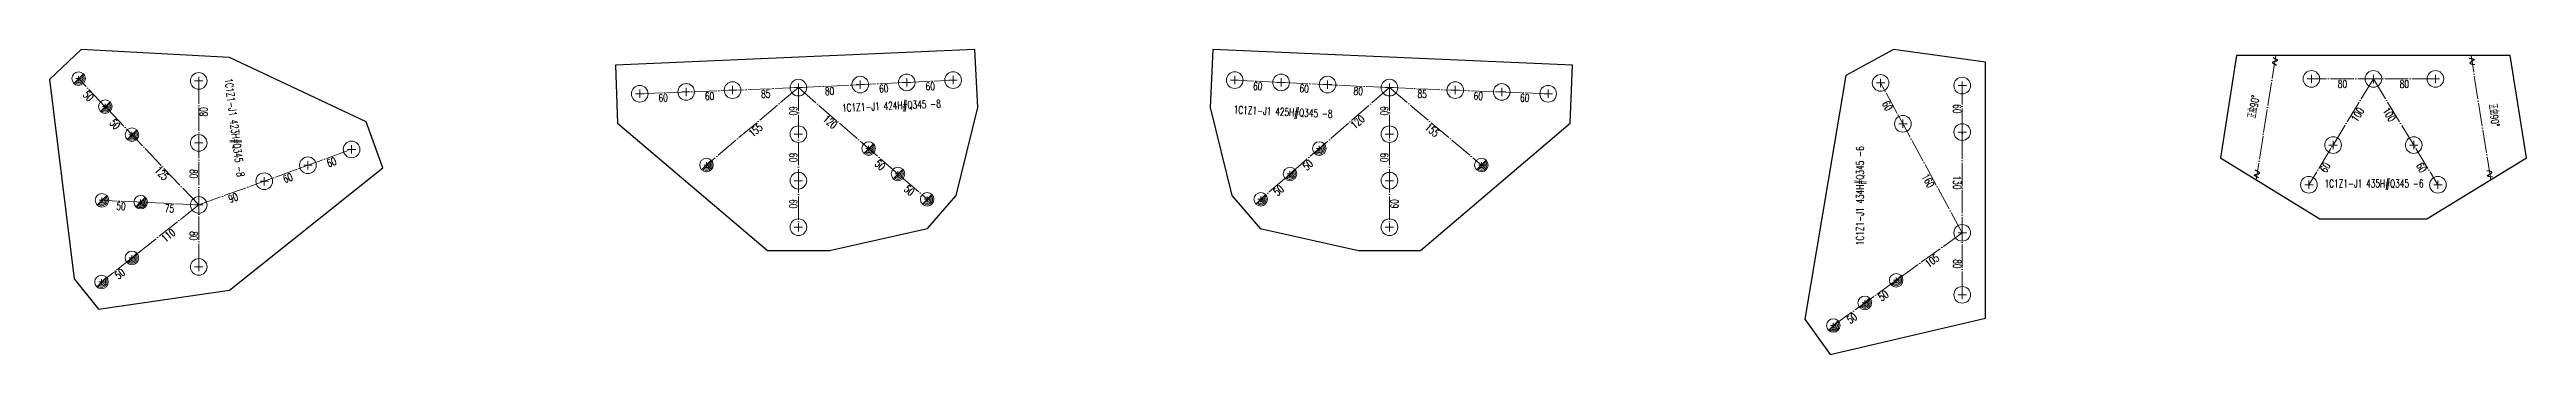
# Model space of a CAD drawing. Header units: millimetres. Extents: x 30 to 11727, y -2744 to 50.
# Drawn here: x 3334 to 6532, y -2000 to -1607 of the extents above; entities that cross this region are included whole.
import ezdxf
from ezdxf.enums import TextEntityAlignment as Align

# ---------------------------------------------------------------- set-up
doc = ezdxf.new("R2010")
doc.units = ezdxf.units.MM
doc.header["$LTSCALE"] = 20
doc.linetypes.add('DASHDOT2X', pattern=[1.75, 1.5, -0.125, 0, -0.125])
for name, color, linetype, lineweight in [('1', 7, 'Continuous', 25), ('11', 1, 'Continuous', 13), ('12', 7, 'Continuous', 13), ('4', 4, 'Continuous', 18), ('5', 7, 'Continuous', 13), ('7', 3, 'DASHDOT2X', 13), ('8', 6, 'DASHDOT2X', 13)]:
    doc.layers.add(name, color=color, linetype=linetype, lineweight=lineweight)
doc.styles.get("Standard").update_dxf_attribs({"font": 'simplex', "width": 0.7, "bigfont": 'gbhzfs.shx'})

msp = doc.modelspace()

# ---------------------------------------------------------------- texts
at = {"layer": '11', "width": 0.7}
for s, rotation, p in [('50', 313.5465, (3387.7, -1663.2)), ('60', 2.2079, (4185.9, -1661.7)), ('85', 2.2079, (4258.4, -1658.9)), ('80', 2.7783, (4340.8, -1655.3)), ('60', 2.7783, (4410.7, -1651.9)), ('60', 2.7783, (4470.7, -1649)), ('60', 357.2217, (4894, -1649)), ('60', 357.2217, (4953.9, -1651.9)), ('80', 357.2217, (5023.8, -1655.3)), ('85', 357.7921, (5106.2, -1658.9)), ('60', 357.7921, (5178.7, -1661.7)), ('80', 90, (3528.1, -1687.1)), ('60', 2.2079, (4126, -1664)), ('60', 270, (4299.3, -1685.8)), ('120', 319.0808, (4345.1, -1696.2)), ('120', 40.9404, (5019.5, -1696.2)), ('60', 270, (5062.3, -1685.8)), ('60', 357.7921, (5238.6, -1664)), ('60', 298.5851, (5711, -1676.8)), ('60', 270, (5801.7, -1683.1)), ('100', 58.637, (6309.3, -1687.9)), ('100', 301.3635, (6358.8, -1687.9)), ('50', 313.5465, (3422.2, -1699.5)), ('155', 40.0517, (4242.4, -1706.8)), ('155', 319.9483, (5122.2, -1706.8)), ('60', 19.9341, (3696.3, -1747.2)), ('60', 270, (4299.3, -1745.8)), ('50', 319.1031, (4409.4, -1751.9)), ('50', 40.8969, (4955.2, -1751.9)), ('60', 270, (5062.3, -1745.8)), ('60', 58.6372, (6267.6, -1756.2)), ('60', 301.3635, (6400.4, -1756.2)), ('125', 313.5465, (3482.5, -1762.9)), ('80', 270, (3525.1, -1767.1)), ('60', 19.9341, (3639.9, -1767.6)), ('50', 319.1031, (4447.2, -1784.6)), ('50', 40.8969, (4917.4, -1784.6)), ('160', 298.5794, (5763.6, -1773.5)), ('130', 270, (5801.7, -1778.1)), ('50', 357.2217, (3426.6, -1803.8)), ('75', 357.2217, (3489.1, -1806.8)), ('90', 19.9341, (3569.4, -1793.2)), ('60', 270, (4299.3, -1805.8)), ('60', 90, (5065.3, -1805.8)), ('110', 38.3863, (3484.4, -1842.5)), ('80', 270, (3525.1, -1847.1)), ('105', 35.6957, (5761.5, -1874.9)), ('80', 270, (5801.7, -1883.1)), ('50', 38.3689, (3421.7, -1892.1)), ('50', 35.6957, (5698.5, -1920.1)), ('50', 35.6957, (5657.9, -1949.3))]:
    msp.add_text(s, height=10, rotation=rotation, dxfattribs=at).set_placement(p, align=Align.TOP_CENTER)
for p in [(6294, -1646), (6374, -1646)]:
    msp.add_text('80', height=10, dxfattribs=at).set_placement(p, align=Align.TOP_CENTER)
at = {"layer": '12', "width": 0.7}
for s, rotation, p in [('1C1Z1-J1 423H#Q345 -8 ', 277.0873, (3557.2, -1644.8)), ('1C1Z1-J1 434H#Q345 -6 ', 90, (5679.2, -1859.2))]:
    msp.add_text(s, height=10, rotation=rotation, dxfattribs=at).set_placement(p, align=Align.BOTTOM_LEFT)
for s, rotation, p in [('1C1Z1-J1 424H#Q345 -8 ', 2.49, (4356.8, -1676.9)), ('1C1Z1-J1 425H#Q345 -8 ', 357.51, (4862.9, -1679.2))]:
    msp.add_text(s, height=10, rotation=rotation, dxfattribs=at).set_placement(p, align=Align.TOP_LEFT)
msp.add_text('1C1Z1-J1 435H#Q345 -6 ', height=10, dxfattribs=at).set_placement((6270.9, -1774.5), align=Align.TOP_LEFT)
at = {"layer": '4', "width": 0.7}
for rotation, p in [(81.0166, (6177.1, -1664.9)), (278.9787, (6497, -1705.3))]:
    msp.add_text('正曲90°', height=10, rotation=rotation, dxfattribs=at).set_placement(p, align=Align.TOP_RIGHT)

# ---------------------------------------------------------------- blocks, each defined once
blk = doc.blocks.new('M20')
for p, q in [((-0.5, 0), (0.5, 0)), ((0, -0.5), (0, 0.5))]:
    blk.add_line(p, q)
blk.add_circle((0, 0), 1)
blk = doc.blocks.new('M16')
for p, q in [((-0.71, -0.71), (0.71, 0.71)), ((-0.4, 0), (0.4, 0)), ((0, 0.4), (0, -0.4))]:
    blk.add_line(p, q)
blk.add_circle((0, 0), 1)
for radius in [0.8, 0.6, 0.4, 0.2]:
    blk.add_arc((0, 0), radius, 225, 45)

# ---------------------------------------------------------------- linework, layer by layer
at = {"layer": '1'}
for p, q in [((3374.7, -1606.6), (3334.1, -1645.2)), ((3566.6, -1617.1), (3374.7, -1606.6)), ((3743, -1699.9), (3566.6, -1617.1)), ((4528.7, -1606.6), (4064.5, -1626.8)), ((4064.5, -1626.8), (4067.4, -1701.8)), ((4532.3, -1681.6), (4528.7, -1606.6)), ((4835.9, -1606.6), (4832.3, -1681.6)), ((5300.1, -1626.8), (4835.9, -1606.6)), ((5297.2, -1701.8), (5300.1, -1626.8)), ((5714.3, -1606.6), (5652.8, -1640.1)), ((5833.2, -1623.1), (5714.3, -1606.6)), ((5833.2, -1953.1), (5833.2, -1623.1)), ((6157.3, -1614.5), (6136.5, -1746.5)), ((6510.7, -1614.5), (6157.3, -1614.5)), ((6531.6, -1746.5), (6510.7, -1614.5)), ((3334.1, -1645.2), (3366, -1902.4)), ((5652.8, -1640.1), (5600.1, -1954.5)), ((4504.3, -1795), (4532.3, -1681.6)), ((4832.3, -1681.6), (4860.3, -1795)), ((3764.5, -1759.2), (3743, -1699.9)), ((4067.4, -1701.8), (4260.8, -1865.8)), ((5103.8, -1865.8), (5297.2, -1701.8)), ((6136.5, -1746.5), (6265, -1824.9)), ((6403, -1824.9), (6531.6, -1746.5)), ((3566.6, -1917.1), (3764.5, -1759.2)), ((4467.6, -1837.4), (4504.3, -1795)), ((4860.3, -1795), (4897, -1837.4)), ((4340.8, -1865.8), (4467.6, -1837.4)), ((4897, -1837.4), (5023.8, -1865.8)), ((6265, -1824.9), (6403, -1824.9)), ((4260.8, -1865.8), (4340.8, -1865.8)), ((5023.8, -1865.8), (5103.8, -1865.8)), ((3366, -1902.4), (3397.1, -1941.6)), ((3397.1, -1941.6), (3566.6, -1917.1)), ((5600.1, -1954.5), (5632.8, -2000)), ((5632.8, -2000), (5833.2, -1953.1))]:
    msp.add_line(p, q, dxfattribs=at)
for points in [[(6204.5, -1617), (6210, -1620.9), (6203.6, -1622.9), (6209.1, -1626.8)], [(6457.6, -1617.9), (6464, -1619.9), (6458.6, -1623.8), (6464.9, -1625.8)], [(6186.1, -1772.2), (6180.6, -1768.3), (6187, -1766.3), (6181.5, -1762.4)], [(6487.9, -1771.3), (6481.5, -1769.2), (6487, -1765.3), (6480.6, -1763.3)]]:
    msp.add_spline(points, degree=3, dxfattribs=at)
at = {"layer": '7'}
for p, q in [((3526.6, -1807.1), (3371.6, -1644.1)), ((3526.6, -1887.1), (3526.6, -1647.1)), ((4300.8, -1655.8), (4095.9, -1663.7)), ((4300.8, -1655.8), (4182.1, -1755.6)), ((4300.8, -1655.8), (4500.5, -1646.1)), ((4300.8, -1655.8), (4300.8, -1835.8)), ((4300.8, -1655.8), (4467, -1799.8)), ((5063.8, -1655.8), (4864.1, -1646.1)), ((5063.8, -1655.7), (4897.6, -1799.8)), ((5063.8, -1655.8), (5063.8, -1835.8)), ((5063.8, -1655.8), (5182.5, -1755.6)), ((5063.8, -1655.8), (5268.7, -1663.7)), ((5803.2, -1843.1), (5697.9, -1649.7)), ((5803.2, -1923.1), (5803.2, -1653.1)), ((6334, -1644.4), (6250.7, -1781.1)), ((6414, -1644.5), (6254, -1644.5)), ((6334, -1644.5), (6417.3, -1781.1)), ((3526.6, -1807.1), (3724, -1735.5)), ((3526.6, -1807.1), (3401.2, -1906.5)), ((3526.6, -1807.1), (3401.7, -1801.1)), ((5803.2, -1843.1), (5636.8, -1962.7))]:
    msp.add_line(p, q, dxfattribs=at)
at = {"layer": '8'}
for p, q in [((6208, -1614.5), (6182.6, -1774.7)), ((6485.4, -1774.7), (6460.1, -1614.5))]:
    msp.add_line(p, q, dxfattribs=at)

# ---------------------------------------------------------------- block references
at = {"layer": '5'}
for name, p, xscale, yscale, zscale in [('M16', (3371.6, -1644.1), 8.75, 8.75, 8.75), ('M20', (3526.6, -1647.1), 10.75, 10.75, 10.75), ('M20', (4095.9, -1663.7), 10.75, 10.75, 10.75), ('M20', (4155.9, -1661.3), 10.75, 10.75, 10.75), ('M20', (4215.8, -1659), 10.75, 10.75, 10.75), ('M20', (4300.8, -1655.8), 10.75, 10.75, 10.75), ('M20', (4380.7, -1651.9), 10.75, 10.75, 10.75), ('M20', (4440.6, -1649), 10.75, 10.75, 10.75), ('M20', (4500.5, -1646.1), 10.75, 10.75, 10.75), ('M20', (4864.1, -1646.1), 10.75, 10.75, 10.75), ('M20', (4924, -1649), 10.75, 10.75, 10.75), ('M20', (4983.9, -1651.9), 10.75, 10.75, 10.75), ('M20', (5063.8, -1655.8), 10.75, 10.75, 10.75), ('M20', (5148.8, -1659), 10.75, 10.75, 10.75), ('M20', (5208.7, -1661.3), 10.75, 10.75, 10.75), ('M20', (5268.7, -1663.7), 10.75, 10.75, 10.75), ('M20', (5697.9, -1649.7), 10.75, 10.75, 10.75), ('M20', (5803.2, -1653.1), 10.75, 10.75, 10.75), ('M20', (6254, -1644.5), 10.75, 10.75, 10.75), ('M20', (6334, -1644.5), 10.75, 10.75, 10.75), ('M20', (6414, -1644.5), 10.75, 10.75, 10.75), ('M16', (3406, -1680.3), 8.75, 8.75, 8.75), ('M20', (5726.6, -1702.4), 10.75, 10.75, 10.75), ('M16', (3440.5, -1716.5), 8.75, 8.75, 8.75), ('M20', (3526.6, -1727.1), 10.75, 10.75, 10.75), ('M20', (3724, -1735.5), 10.75, 10.75, 10.75), ('M20', (4300.8, -1715.8), 10.75, 10.75, 10.75), ('M16', (4391.5, -1734.4), 8.75, 8.75, 8.75), ('M16', (4973.2, -1734.4), 8.75, 8.75, 8.75), ('M20', (5063.8, -1715.8), 10.75, 10.75, 10.75), ('M20', (5803.2, -1713.1), 10.75, 10.75, 10.75), ('M20', (6282, -1729.8), 10.75, 10.75, 10.75), ('M20', (6386.1, -1729.8), 10.75, 10.75, 10.75), ('M20', (3667.6, -1756), 10.75, 10.75, 10.75), ('M16', (4182.1, -1755.6), 8.75, 8.75, 8.75), ('M16', (4429.3, -1767.1), 8.75, 8.75, 8.75), ('M16', (4935.4, -1767.1), 8.75, 8.75, 8.75), ('M16', (5182.5, -1755.6), 8.75, 8.75, 8.75), ('M20', (3611.2, -1776.5), 10.75, 10.75, 10.75), ('M20', (4300.8, -1775.8), 10.75, 10.75, 10.75), ('M20', (5063.8, -1775.8), 10.75, 10.75, 10.75), ('M20', (6250.7, -1781.1), 10.75, 10.75, 10.75), ('M20', (6417.3, -1781.1), 10.75, 10.75, 10.75), ('M16', (3401.7, -1801.1), 8.75, 8.75, 8.75), ('M16', (3451.7, -1803.5), 8.75, 8.75, 8.75), ('M20', (3526.6, -1807.1), 10.75, 10.75, 10.75), ('M16', (4467, -1799.8), 8.75, 8.75, 8.75), ('M16', (4897.6, -1799.8), 8.75, 8.75, 8.75), ('M20', (4300.8, -1835.8), 10.75, 10.75, 10.75), ('M20', (5063.8, -1835.8), 10.75, 10.75, 10.75), ('M20', (5803.2, -1843.1), 10.75, 10.75, 10.75), ('M16', (3440.4, -1875.4), 8.75, 8.75, 8.75), ('M20', (3526.6, -1887.1), 10.75, 10.75, 10.75), ('M16', (3401.2, -1906.5), 8.75, 8.75, 8.75), ('M16', (5718, -1904.3), 8.75, 8.75, 8.75), ('M20', (5803.2, -1923.1), 10.75, 10.75, 10.75), ('M16', (5677.4, -1933.5), 8.75, 8.75, 8.75), ('M16', (5636.8, -1962.7), 8.75, 8.75, 8.75)]:
    msp.add_blockref(name, p, dxfattribs=dict(at, xscale=xscale, yscale=yscale, zscale=zscale))

msp.set_redraw_order([(e.dxf.handle, doc.entitydb.next_handle()) for e in msp.query("TEXT MTEXT ATTDEF DIMENSION ARC_DIMENSION")])  # texts and dimensions are drawn at this point

doc.saveas('drawing.dxf')
